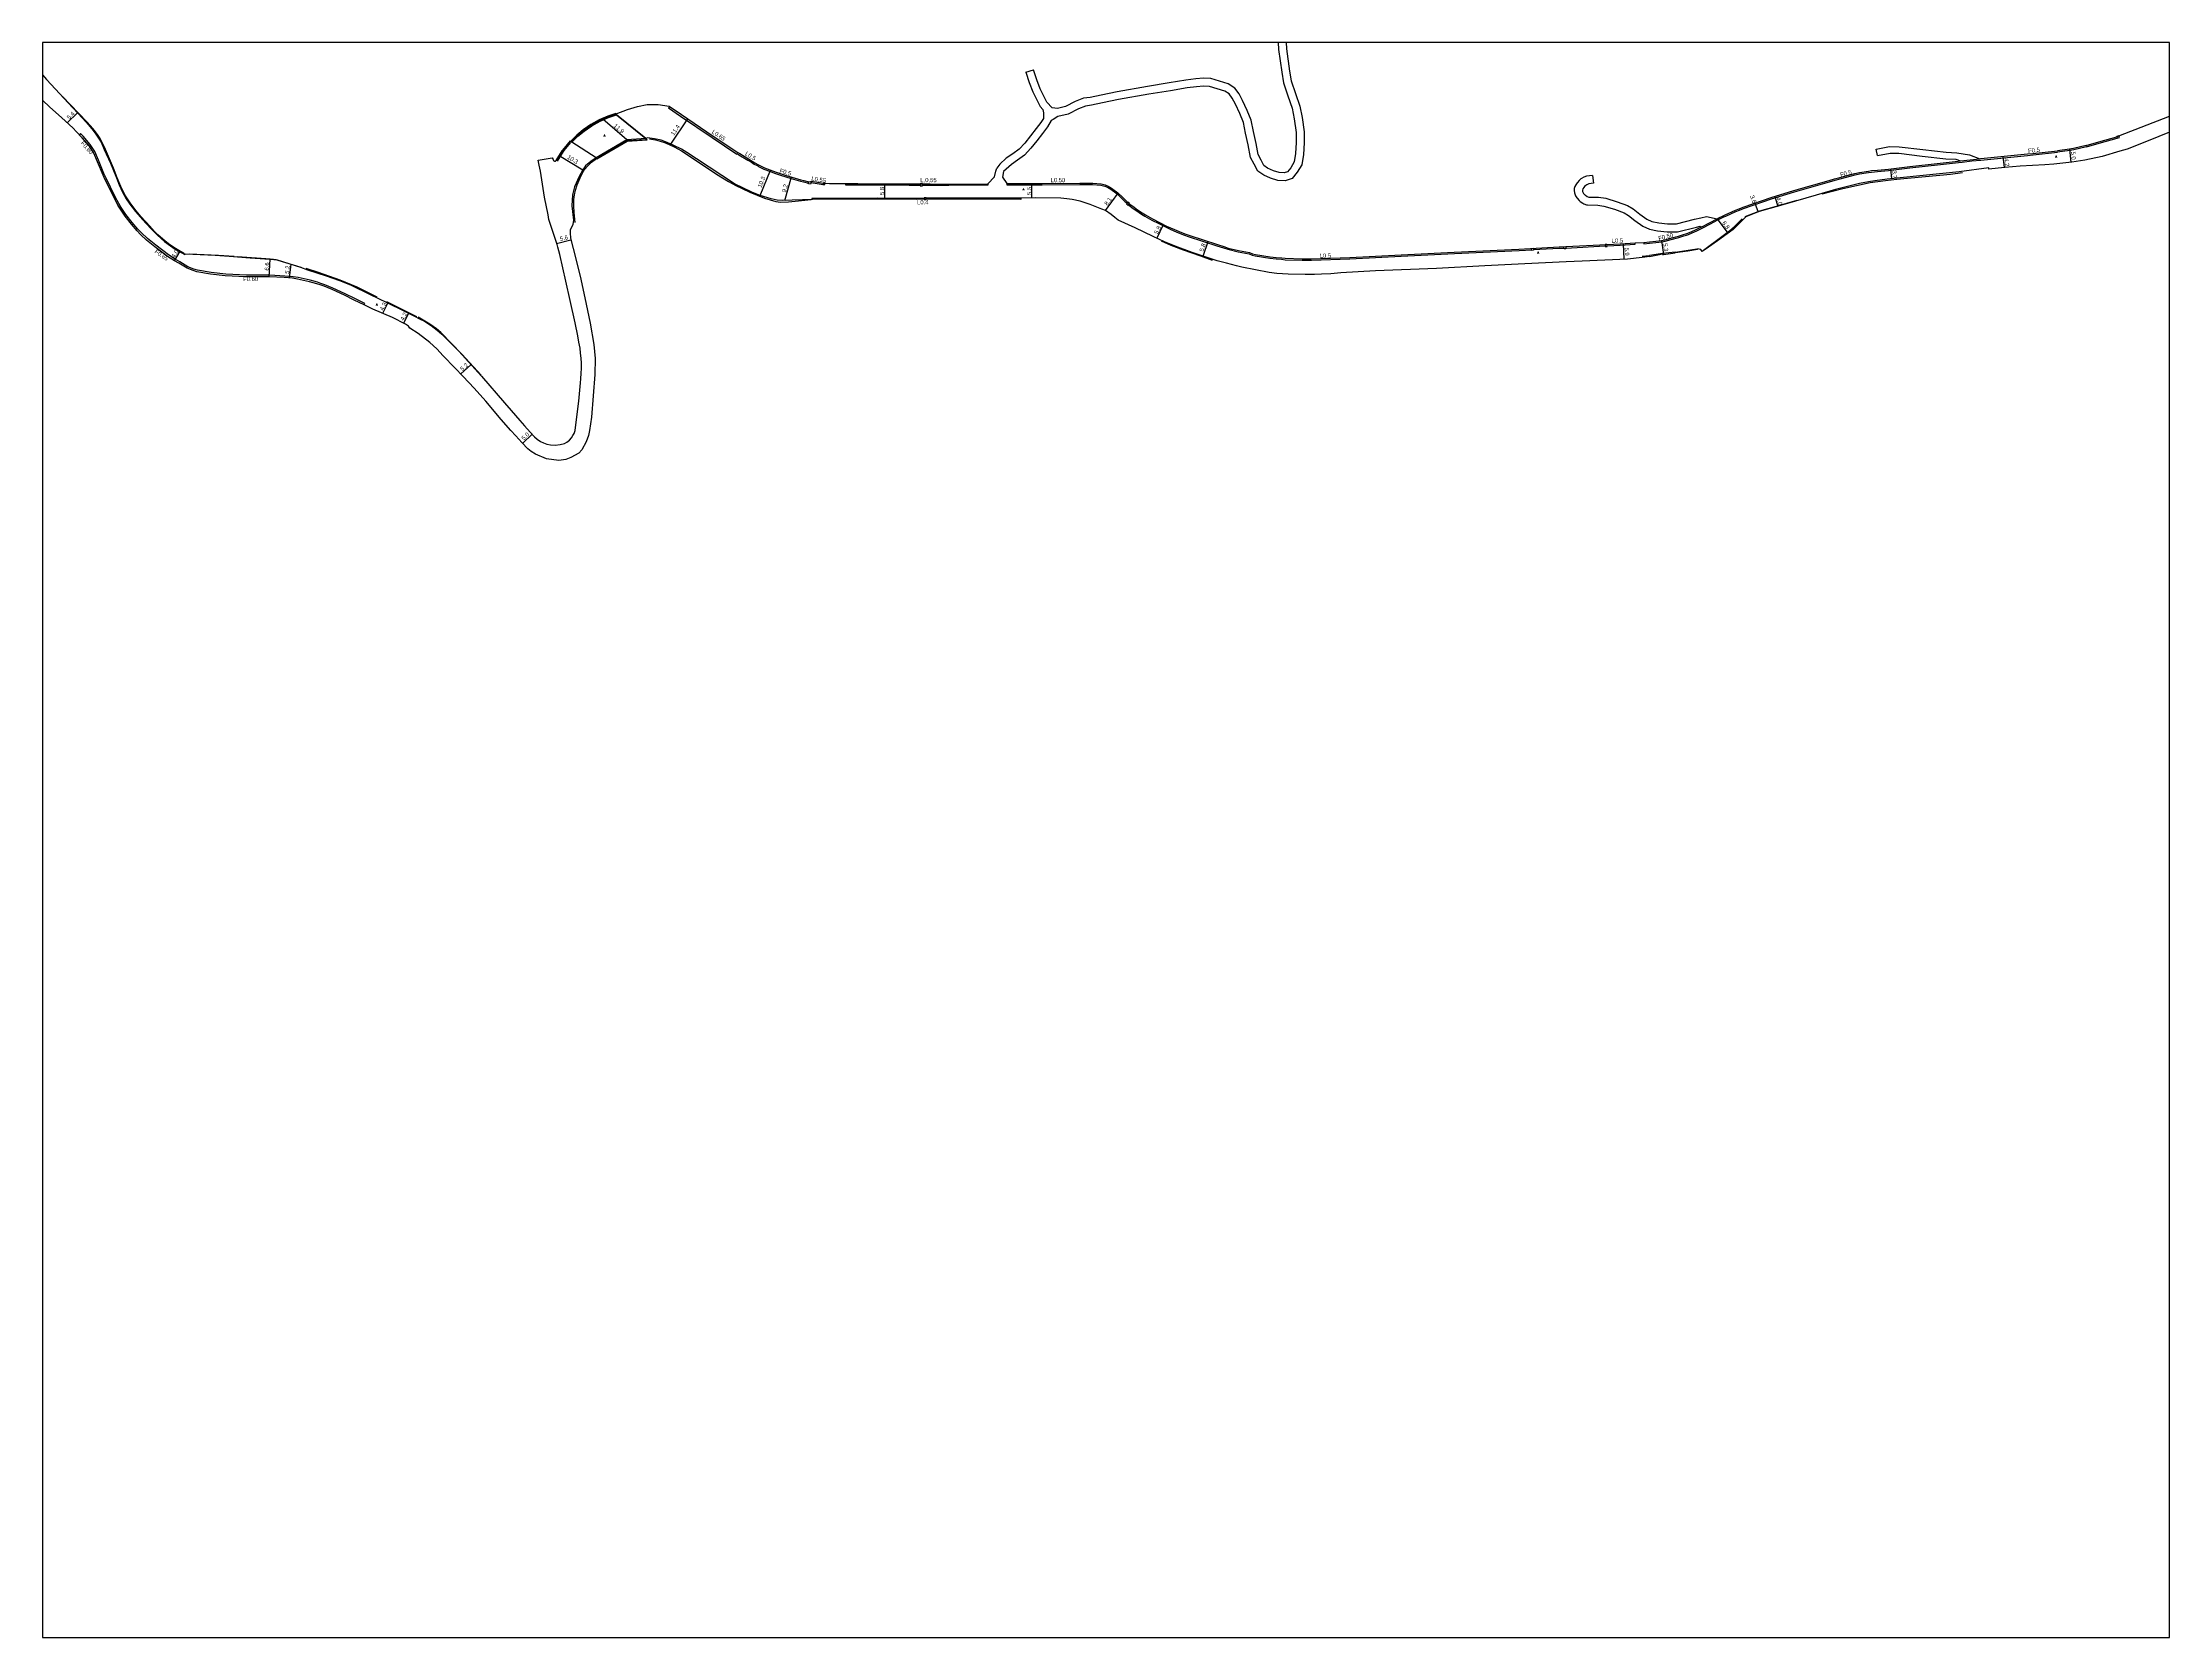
# Model space of a CAD drawing. Header units: metres. Extents: x -20000 to -16000, y -99000 to -96000.
# Drawn here: x -20000 to -19200, y -96600 to -96000 of the extents above; entities that cross this region are included whole.
import ezdxf

# ---------------------------------------------------------------- set-up
doc = ezdxf.new("R2010")
doc.units = ezdxf.units.M
doc.header["$LTSCALE"] = 2.5
for name, color, linetype in [('側溝・桝', 7, 'Continuous'), ('図郭', 7, 'Continuous'), ('幅員', 7, 'Continuous'), ('歩道・分離帯・安全施設', 7, 'Continuous'), ('舗装', 7, 'Continuous'), ('道路', 7, 'Continuous')]:
    doc.layers.add(name, color=color, linetype=linetype)
doc.styles.get("Standard").update_dxf_attribs({"font": ''})
doc.styles.add('YOKO_DECO', font='txt.shx', dxfattribs={"bigfont": 'extfont.shx'})
doc.styles.get('Standard').set_extended_font_data('@MS PGothic')

msp = doc.modelspace()

# ---------------------------------------------------------------- linework, layer by layer
at = {"layer": '側溝・桝'}
for points in [[(-19764.18, -96024.04), (-19764.55, -96024.59), (-19760.07, -96027.68), (-19748.14, -96035.72), (-19738.83, -96041.94), (-19738.75, -96041.79), (-19738.04, -96042.22), (-19734.7, -96044.22), (-19733.38, -96045.03), (-19732.3, -96045.7), (-19730.88, -96046.41)], [(-19879.06, -96098.71), (-19878.8, -96098.15), (-19882.58, -96096.31), (-19886.23, -96094.52), (-19890.77, -96092.39), (-19893.81, -96091.13), (-19895.3, -96090.59), (-19896.54, -96090.17), (-19899.33, -96089.43), (-19903.83, -96088.42), (-19905.75, -96088.12), (-19908.81, -96087.84), (-19914.51, -96087.54), (-19923.23, -96087.53), (-19931.05, -96087.17), (-19936.63, -96086.57), (-19941.67, -96085.66), (-19943.08, -96085.24), (-19945.29, -96084.32), (-19948.41, -96082.44), (-19950.1, -96081.55), (-19952.67, -96079.85), (-19957.42, -96076.24), (-19960.56, -96073.77), (-19962.81, -96071.63), (-19964.14, -96070.25), (-19966.29, -96067.76), (-19968.64, -96064.7), (-19970.42, -96062.09), (-19971.33, -96060.53), (-19972.62, -96058.01), (-19976.09, -96051.05), (-19976.92, -96049.27), (-19979, -96044.3), (-19980.39, -96040.97), (-19982.07, -96038.36), (-19984.74, -96035.25), (-19985.69, -96034.24), (-19986.13, -96034.69)], [(-19231.17, -96039.2), (-19235.99, -96040.35), (-19237.48, -96040.62), (-19242.09, -96041.26)], [(-19231.17, -96039.2), (-19226.44, -96037.89), (-19219.61, -96035.99)], [(-19730.7, -96046.02), (-19730.92, -96046.5), (-19728.64, -96047.58), (-19726.61, -96048.4), (-19724.28, -96049.26), (-19722.4, -96049.88), (-19720.43, -96050.48), (-19718.36, -96051.1), (-19714.89, -96052.11), (-19713.73, -96052.41), (-19711.9, -96052.9)], [(-19387.37, -96074.1), (-19386.39, -96073.87), (-19385.5, -96073.63), (-19384.49, -96073.34), (-19382.65, -96072.77), (-19381.68, -96072.42), (-19380.94, -96072.16), (-19379.5, -96071.56), (-19377.75, -96070.8), (-19375.77, -96069.83), (-19372.66, -96068.25), (-19369.9, -96066.76), (-19369.31, -96066.48), (-19367.6, -96065.62), (-19366.88, -96065.28), (-19363.06, -96063.59), (-19361.69, -96063.01), (-19360.19, -96062.41), (-19352.89, -96059.93), (-19349.7, -96058.82), (-19341.08, -96056.15), (-19327.89, -96052.45), (-19325.8, -96051.8), (-19323.84, -96051.29), (-19321.96, -96050.82), (-19318.19, -96049.81), (-19316.53, -96049.45), (-19313.17, -96048.9), (-19312.02, -96048.72), (-19309.77, -96048.51), (-19305.68, -96048.15), (-19297.64, -96047.11), (-19286.17, -96045.87), (-19279.37, -96045.1), (-19277.98, -96044.95), (-19274.38, -96044.56), (-19270.94, -96044.21), (-19253.38, -96042.44), (-19251.29, -96042.23), (-19242.1, -96041.26)], [(-19278.55, -96044.48), (-19271.34, -96043.72)], [(-19710.97, -96052.69), (-19707.86, -96053.2), (-19706.57, -96053.41), (-19705.76, -96053.46), (-19705.72, -96052.91)], [(-19669.84, -96053.74), (-19673.99, -96053.73), (-19680.62, -96053.72), (-19685.87, -96053.72), (-19693.33, -96053.64), (-19697.03, -96053.61), (-19697.84, -96053.61), (-19697.85, -96053.06)], [(-19644.46, -96053.13), (-19644.46, -96053.69), (-19659.1, -96053.84), (-19666.14, -96053.75), (-19669.01, -96053.74)], [(-19637.35, -96053.01), (-19637.36, -96053.52), (-19634.19, -96053.57), (-19624.03, -96053.5), (-19609.88, -96053.44), (-19606.12, -96053.38), (-19605.02, -96053.44), (-19601.9, -96053.67), (-19600.47, -96054.05), (-19599.46, -96054.46), (-19598.22, -96055.21), (-19595.85, -96056.96), (-19594.16, -96058.49), (-19592.74, -96059.88), (-19592.09, -96060.47)], [(-19668.34, -96058.61), (-19671.43, -96058.62), (-19686.09, -96058.57), (-19710.44, -96058.62), (-19710.59, -96058.62), (-19710.6, -96059.03)], [(-19632.03, -96058.6), (-19649.19, -96058.58), (-19667.6, -96058.61)], [(-19591.54, -96060.99), (-19591.36, -96061.15), (-19589.73, -96062.38), (-19588.42, -96063.36), (-19586.64, -96064.55), (-19585.35, -96065.3), (-19582.71, -96066.79), (-19580.16, -96068.13), (-19577.41, -96069.48), (-19575.9, -96070.2), (-19574.47, -96070.83), (-19572.69, -96071.6), (-19570.47, -96072.46), (-19569.07, -96072.95), (-19558.25, -96076.47), (-19555.86, -96077.27), (-19554.18, -96077.79), (-19550.24, -96078.75), (-19546.14, -96079.49), (-19545.02, -96079.95), (-19543.86, -96080.24), (-19538.34, -96081.07), (-19536.01, -96081.36), (-19533.97, -96081.54), (-19532.59, -96081.69), (-19526.22, -96081.93), (-19522.76, -96081.92), (-19508.29, -96081.37), (-19489.01, -96080.43), (-19468.97, -96079.41), (-19444.64, -96078.2), (-19439.88, -96077.96)], [(-19375.87, -96069.29), (-19370.14, -96066.29)], [(-19439.16, -96077.92), (-19429.55, -96077.42), (-19427.74, -96077.33)], [(-19427.01, -96077.3), (-19412.25, -96076.54)], [(-19411.54, -96076.51), (-19409.03, -96076.38), (-19406.63, -96076.25), (-19400.92, -96075.88), (-19400.95, -96075.37)], [(-19397.73, -96075.18), (-19397.67, -96075.7), (-19395.59, -96075.49)], [(-19395.59, -96075.49), (-19393.16, -96075.28), (-19390.95, -96074.96), (-19389.73, -96074.7), (-19387.37, -96074.1)]]:
    msp.add_lwpolyline(points, dxfattribs=at)
for points in [[(-19219.04, -96035.13), (-19219.81, -96035.39), (-19219.61, -96036.01), (-19218.83, -96035.75)], [(-19710.91, -96052.43), (-19711.1, -96053.3), (-19711.95, -96053.12), (-19711.76, -96052.25)], [(-19669.01, -96053.96), (-19669.01, -96053.19), (-19669.84, -96053.19), (-19669.84, -96053.95)], [(-19667.6, -96059.01), (-19667.6, -96058.46), (-19668.34, -96058.46), (-19668.34, -96059.01)], [(-19591.71, -96061.17), (-19591.19, -96060.61), (-19591.75, -96060.1), (-19592.26, -96060.66)], [(-19439.87, -96078.21), (-19439.91, -96077.45), (-19439.19, -96077.41), (-19439.15, -96078.17)], [(-19427.72, -96077.58), (-19427.76, -96076.82), (-19427.03, -96076.78), (-19426.99, -96077.55)], [(-19411.53, -96076.76), (-19411.57, -96076), (-19412.28, -96076.03), (-19412.24, -96076.79)]]:
    msp.add_lwpolyline(points, close=True, dxfattribs=at)
at = {"layer": '図郭'}
msp.add_lwpolyline([(-20000, -96600), (-19200, -96600), (-19200, -96000), (-20000, -96000)], close=True, dxfattribs=at)
at = {"layer": '幅員'}
for points in [[(-19990.68, -96030.2), (-19986.85, -96026.39)], [(-19780.26, -96036.56), (-19789.23, -96028.82)], [(-19763.68, -96038.18), (-19757.31, -96028.74)], [(-19805.64, -96042.54), (-19796.82, -96047.87)], [(-19730.02, -96057.52), (-19726.2, -96047.99)], [(-19304.92, -96047.52), (-19304.51, -96051.23)], [(-19262.68, -96042.85), (-19262.21, -96046.99)], [(-19237.57, -96040.1), (-19237.07, -96045.06)], [(-19720.8, -96059.42), (-19718.25, -96050.58)], [(-19683.2, -96058.98), (-19683.2, -96053.17)], [(-19627.86, -96058.49), (-19627.89, -96053.01)], [(-19600.24, -96063.15), (-19595.42, -96056.64)], [(-19355.99, -96060.42), (-19354.7, -96063.77)], [(-19348.45, -96057.88), (-19347.34, -96061.67)], [(-19580.88, -96073.67), (-19578.33, -96068.46)], [(-19370.13, -96066.29), (-19366.08, -96071.77)], [(-19950.41, -96082.15), (-19948.29, -96078.54)], [(-19806.63, -96075.54), (-19801.24, -96074.2)], [(-19563.4, -96080.4), (-19561.59, -96074.84)], [(-19405.5, -96075.67), (-19405.24, -96081.55)], [(-19391.04, -96074.44), (-19390.26, -96079.68)], [(-19914.77, -96088.1), (-19914.41, -96081.48)], [(-19907.12, -96088.57), (-19906.54, -96083.39)], [(-19872.03, -96101.86), (-19870.18, -96098.03)], [(-19864.16, -96105.62), (-19862.29, -96101.88)], [(-19842.67, -96124.68), (-19838.85, -96121.2)], [(-19819.37, -96150.77), (-19815.81, -96147.33)]]:
    msp.add_lwpolyline(points, dxfattribs=at)
at = {"layer": '歩道・分離帯・安全施設'}
for points in [[(-19946.58, -96079.55), (-19950.02, -96077.53), (-19952.09, -96076.13), (-19954, -96074.66), (-19956.59, -96072.32), (-19957.86, -96071.03), (-19959.7, -96069.11), (-19961.17, -96067.47), (-19963, -96065.42), (-19964.78, -96063.28), (-19966.09, -96061.63), (-19967.09, -96060.29), (-19968.08, -96058.77), (-19969.02, -96057.24), (-19969.84, -96055.68), (-19970.53, -96054.16), (-19971.91, -96050.85), (-19973.37, -96047.23), (-19974.46, -96044.62), (-19976.38, -96040.25), (-19977.37, -96038.08), (-19977.99, -96036.84), (-19978.6, -96035.75), (-19979.1, -96034.95), (-19979.76, -96034.05), (-19980.48, -96033.13), (-19981.13, -96032.31), (-19983.22, -96029.94), (-19986.42, -96026.54), (-19992.44, -96020.33)], [(-19784.44, -96027.02), (-19787.25, -96027.98), (-19790.49, -96029.35), (-19793.61, -96031.12), (-19796.51, -96033.11), (-19798.86, -96035.07), (-19801.25, -96037.43)], [(-19801.4, -96037.6), (-19803.42, -96040.01), (-19804.2, -96041.02), (-19806.46, -96044.58)], [(-19790.98, -96043.27), (-19780.09, -96036.86), (-19773.06, -96036.44)], [(-19771.67, -96036.27), (-19769.44, -96036.59), (-19767.72, -96037.07), (-19766.02, -96037.64), (-19764.28, -96038.33), (-19762.37, -96039.19), (-19759.62, -96040.75), (-19756.76, -96042.57), (-19746.46, -96049.58), (-19742, -96052.33), (-19739.22, -96053.8), (-19734.01, -96056.28), (-19728.45, -96058.51), (-19726.32, -96059.22), (-19724.17, -96059.77), (-19722.46, -96060.01), (-19719.45, -96059.93), (-19715.69, -96059.58), (-19710.94, -96059.02)], [(-19800.13, -96059.1), (-19799.94, -96057.3), (-19799.51, -96055.53), (-19798.9, -96053.49), (-19797.75, -96050.84), (-19797.05, -96049.3), (-19796.09, -96047.75), (-19794.96, -96046.4), (-19793.46, -96044.99), (-19791.64, -96043.6)], [(-19330.6, -96056.95), (-19322.87, -96054.89), (-19312.61, -96052.65), (-19306.82, -96051.92), (-19302.56, -96051.45), (-19282.33, -96049.46), (-19277.9, -96048.95)], [(-19799.67, -96067.67), (-19800.04, -96064.08), (-19800.21, -96061.45), (-19800.13, -96059.1)], [(-19359.63, -96065.49), (-19356.34, -96064.16), (-19354.06, -96063.37), (-19347.79, -96061.53), (-19339.98, -96059.35)], [(-19375.3, -96078.14), (-19368.41, -96072.99), (-19365.38, -96070.74), (-19363.72, -96069.36), (-19360.72, -96066.32)], [(-19927.87, -96080.53), (-19933.78, -96080.11), (-19944.62, -96079.6)], [(-19579.26, -96074.65), (-19575.62, -96076.29), (-19570.99, -96078.03), (-19564.51, -96080.3), (-19560.06, -96081.83)], [(-19385.96, -96078.84), (-19390.68, -96079.38), (-19395.52, -96080.08)], [(-19385.96, -96078.84), (-19385.04, -96078.72), (-19377.71, -96077.63)], [(-19902.69, -96084.65), (-19911.43, -96081.95), (-19912.18, -96081.76), (-19913.14, -96081.62), (-19914.41, -96081.48), (-19915.96, -96081.4), (-19926.71, -96080.63)], [(-19874.11, -96095.78), (-19881.67, -96092.02), (-19888.08, -96089.35), (-19896.25, -96086.57), (-19900.78, -96085.03)], [(-19398.33, -96080.42), (-19395.52, -96080.08)], [(-19859.23, -96103.19), (-19861.97, -96101.82), (-19870.53, -96097.59)], [(-19835, -96125.19), (-19842.34, -96117.22), (-19850.15, -96109.13), (-19851.8, -96107.7), (-19854.29, -96105.95), (-19856.15, -96104.8), (-19858.69, -96103.35)]]:
    msp.add_lwpolyline(points, dxfattribs=at)
at = {"layer": '舗装'}
for points in [[(-19773.13, -96036.09), (-19784.13, -96027.23)], [(-19791.8, -96043.35), (-19800.89, -96037.46)]]:
    msp.add_lwpolyline(points, dxfattribs=at)
at = {"layer": '道路'}
for points in [[(-19532.27, -96000), (-19532.12, -96002.32), (-19530.94, -96010.73), (-19530.3, -96014.36), (-19528.73, -96019.14), (-19527.06, -96023.93), (-19526.2, -96028.25), (-19525.52, -96033.58), (-19525.45, -96037.69), (-19525.72, -96042.07), (-19526.36, -96045.95), (-19528.06, -96048.79), (-19529.99, -96051.21), (-19532.6, -96052.02), (-19535.37, -96051.86), (-19538.09, -96051.07), (-19540.68, -96049.93), (-19542.93, -96048.36), (-19544.28, -96045.72), (-19545.68, -96043.2), (-19546.52, -96038.54), (-19547.51, -96034.09), (-19548.31, -96030.11), (-19549.63, -96026.71), (-19551.29, -96023.2), (-19552.51, -96020.91), (-19553.66, -96019.36), (-19555.3, -96018.29), (-19558.22, -96017.41), (-19561.05, -96016.54), (-19563.27, -96016.41), (-19565.91, -96016.65), (-19569.49, -96017.08), (-19575.69, -96018.11), (-19583.9, -96019.47), (-19595.28, -96021.45), (-19601.26, -96022.67), (-19605.44, -96023.58), (-19607.75, -96023.91), (-19610.31, -96024.88), (-19614.2, -96026.91), (-19618.11, -96027.85), (-19619.87, -96028.99), (-19620.58, -96029.39), (-19621.96, -96031.74), (-19623.89, -96034.22), (-19626.07, -96036.92), (-19628.26, -96039.78), (-19630.62, -96042.35), (-19633.33, -96044.26), (-19635.6, -96045.88), (-19637.58, -96047.67), (-19638.53, -96048.48)], [(-20000, -96012.21), (-19998.55, -96013.94), (-19988.64, -96024.59), (-19986.55, -96026.69), (-19983.53, -96030.01), (-19981.41, -96032.48), (-19980.16, -96034.12), (-19979.18, -96035.59), (-19978, -96037.54), (-19976.76, -96040.27), (-19974.48, -96045.42), (-19972.17, -96050.94), (-19971.12, -96053.59), (-19969.87, -96056.33), (-19969.35, -96057.39), (-19968.53, -96058.81), (-19967.18, -96060.79), (-19964.98, -96063.51), (-19962.34, -96066.57), (-19959.29, -96069.9), (-19956.71, -96072.49), (-19954.07, -96074.88), (-19951.86, -96076.52), (-19950.1, -96077.69), (-19946.42, -96079.79), (-19946.4, -96079.51), (-19935.03, -96080.01), (-19929.78, -96080.34), (-19921.88, -96080.97), (-19914.57, -96081.45), (-19913.05, -96081.57), (-19911.69, -96081.79), (-19902.97, -96084.5), (-19900.28, -96085.52), (-19893.26, -96087.82), (-19888.35, -96089.53), (-19883.96, -96091.31), (-19876.78, -96094.77), (-19870.53, -96097.86), (-19863.82, -96101.11), (-19860.07, -96102.98), (-19858.26, -96103.89), (-19856.39, -96104.87), (-19853.8, -96106.47), (-19851.52, -96108.23), (-19849.8, -96109.71), (-19848.54, -96110.91), (-19843.45, -96116.16), (-19834.93, -96125.5), (-19826.28, -96135.52), (-19823.78, -96138.46), (-19820.53, -96142.19), (-19818.74, -96144.16), (-19816.56, -96146.55), (-19814.9, -96148.27), (-19813.93, -96149.19), (-19812.68, -96150.07), (-19811.54, -96150.59), (-19810.33, -96151.06), (-19808.9, -96151.37), (-19807.23, -96151.48), (-19805.3, -96151.27), (-19803.71, -96150.87), (-19802.77, -96150.39), (-19801.85, -96149.61), (-19801.02, -96148.68), (-19800.51, -96147.88), (-19800.1, -96147.11), (-19799.71, -96145.98)], [(-19630.1, -96011.2), (-19628.84, -96015.06), (-19627.48, -96018.56), (-19624.79, -96024.09), (-19623.78, -96025.2), (-19623.45, -96026.49), (-19623.54, -96028.52), (-19624.45, -96030.05), (-19626.24, -96032.36), (-19628.43, -96035.07), (-19630.56, -96037.85), (-19632.61, -96040.08), (-19635.07, -96041.81), (-19637.49, -96043.54), (-19639.95, -96045.77), (-19641.02, -96047.24)], [(-19630.1, -96011.2), (-19627.24, -96010.27)], [(-19395.5, -96080.49), (-19398.38, -96080.88), (-19403.85, -96081.48), (-19420.96, -96082.25), (-19426.97, -96082.53), (-19442.46, -96083.28), (-19457.55, -96084.03), (-19475.7, -96084.97), (-19498.69, -96085.87), (-19511.64, -96086.7), (-19515.4, -96086.98), (-19518.91, -96087.16), (-19521.58, -96087.26), (-19525.12, -96087.3), (-19531.51, -96087.2), (-19535.69, -96086.87), (-19538.69, -96086.54), (-19548.95, -96084.52), (-19550.92, -96084.03), (-19554.67, -96083.06), (-19558.23, -96082.11), (-19561.53, -96081.04), (-19567.61, -96078.97), (-19574.02, -96076.66), (-19578.02, -96074.92), (-19582.32, -96073.03), (-19589.06, -96069.69), (-19595.48, -96066.81), (-19596.66, -96065.76), (-19598.06, -96064.67), (-19600.24, -96063.15), (-19601.52, -96062.63), (-19604.05, -96061.66), (-19605.98, -96060.95), (-19609.69, -96059.69), (-19612.67, -96059.03), (-19614.67, -96058.76), (-19617.03, -96058.61), (-19626.54, -96058.45), (-19632.03, -96058.6), (-19632.02, -96059), (-19649.19, -96058.98), (-19671.43, -96059.02), (-19686.09, -96058.97), (-19710.45, -96059.02), (-19721.85, -96059.46), (-19723.71, -96059.33), (-19725.9, -96058.85), (-19730.02, -96057.52), (-19733.21, -96056.3), (-19739.69, -96053.17), (-19753.97, -96043.72), (-19757.64, -96041.31), (-19759.66, -96040.12), (-19762.61, -96038.68), (-19765.01, -96037.56), (-19767.32, -96036.75), (-19769.77, -96036.21), (-19772.45, -96035.9), (-19773.13, -96036.09), (-19780.26, -96036.56), (-19791.8, -96043.35), (-19793.83, -96044.77), (-19795.72, -96046.42), (-19796.82, -96047.87), (-19798.22, -96050.35), (-19799.9, -96054.31), (-19800.64, -96057.26), (-19800.94, -96061.42), (-19800.35, -96066.88), (-19800.56, -96068.42), (-19801.54, -96070.63), (-19801.59, -96071.53), (-19801.39, -96073.57), (-19800.41, -96077.51), (-19797.84, -96087.83), (-19796.02, -96096.07), (-19794, -96105.59), (-19792.69, -96113.61), (-19792.19, -96118.9), (-19792.25, -96124.94), (-19793.48, -96140.89), (-19794.24, -96145.92), (-19794.7, -96147.8), (-19795.56, -96150.2), (-19797.17, -96153.19), (-19798.28, -96154.44), (-19801.35, -96156.1), (-19803.2, -96156.83), (-19805.85, -96157.21), (-19810.45, -96156.58), (-19814.62, -96154.87), (-19816.25, -96153.84), (-19817.43, -96152.88), (-19819.71, -96150.41), (-19822.03, -96147.91), (-19823.87, -96145.93), (-19827.53, -96141.77), (-19833.32, -96134.88), (-19837.65, -96130), (-19841.73, -96125.64), (-19844.9, -96122.41), (-19849.36, -96117.82), (-19851.73, -96115.25), (-19854.33, -96112.79), (-19858.67, -96109.46), (-19861.91, -96107.48), (-19862.35, -96106.67), (-19863.42, -96106), (-19868.43, -96103.39), (-19875.79, -96100.27), (-19879.06, -96098.71), (-19882.84, -96096.87), (-19886.48, -96095.08), (-19891.03, -96092.95), (-19894.06, -96091.69), (-19895.55, -96091.15), (-19896.79, -96090.73), (-19899.58, -96089.99), (-19904.08, -96088.98), (-19906, -96088.68), (-19909.06, -96088.4), (-19914.77, -96088.1), (-19923.49, -96088.1), (-19931.3, -96087.73), (-19936.88, -96087.13), (-19941.92, -96086.22), (-19943.33, -96085.8), (-19945.61, -96084.92), (-19948.72, -96083.04), (-19950.41, -96082.15), (-19952.98, -96080.44), (-19957.73, -96076.83), (-19960.87, -96074.37), (-19963.12, -96072.23), (-19964.45, -96070.85), (-19966.6, -96068.35), (-19968.96, -96065.3), (-19970.73, -96062.68), (-19971.64, -96061.13), (-19972.93, -96058.61), (-19976.4, -96051.65), (-19977.23, -96049.87), (-19979.31, -96044.9), (-19980.7, -96041.57), (-19982.38, -96038.96), (-19985.05, -96035.85), (-19987.29, -96033.45), (-19988.47, -96032.17), (-19992.87, -96028.25), (-19997.29, -96024.36), (-20000, -96021.64)], [(-19808.29, -96043.35), (-19807.98, -96044.04), (-19807.78, -96044.33), (-19807.63, -96044.5), (-19807.45, -96044.61), (-19807.25, -96044.64), (-19807.08, -96044.6), (-19806.92, -96044.51), (-19806.79, -96044.37), (-19804.53, -96040.79), (-19803.73, -96039.76), (-19801.37, -96036.98), (-19800.89, -96037.46), (-19798.69, -96035.28), (-19796.32, -96033.34), (-19793.45, -96031.37), (-19790.32, -96029.62), (-19787.16, -96028.26), (-19784.13, -96027.23), (-19784.28, -96026.79), (-19780, -96025.22), (-19776.16, -96024.06), (-19772.53, -96023.34), (-19768.43, -96023.33), (-19764.3, -96023.96), (-19759.69, -96027.13), (-19747.77, -96035.17), (-19738.42, -96041.41), (-19737.78, -96041.8), (-19734.44, -96043.8), (-19733.12, -96044.61), (-19732.06, -96045.26), (-19730.7, -96046.02), (-19728.43, -96047.1), (-19726.42, -96047.9), (-19724.11, -96048.76), (-19722.24, -96049.38), (-19720.27, -96049.97), (-19718.21, -96050.59), (-19714.74, -96051.6), (-19713.6, -96051.9), (-19711.79, -96052.38), (-19711.76, -96052.25), (-19710.91, -96052.43), (-19710.87, -96052.15), (-19707.77, -96052.65), (-19706.51, -96052.86), (-19705.34, -96052.93), (-19704.06, -96053.02), (-19702.14, -96053.07), (-19697.03, -96053.05), (-19693.33, -96053.09), (-19685.87, -96053.17), (-19680.62, -96053.17), (-19673.98, -96053.18), (-19666.14, -96053.19), (-19659.1, -96053.29), (-19644.46, -96053.13), (-19641.89, -96050.58), (-19641.41, -96048.37), (-19641.02, -96047.24)], [(-19231.3, -96038.69), (-19226.58, -96037.38), (-19219.78, -96035.49), (-19219.81, -96035.39), (-19219.04, -96035.13), (-19200, -96027.65)], [(-19231.3, -96038.69), (-19236.1, -96039.84), (-19237.57, -96040.1), (-19242.15, -96040.73)], [(-19200, -96033.73), (-19208.07, -96036.93), (-19215.87, -96040.07), (-19218.66, -96040.91), (-19225.37, -96042.87), (-19231.83, -96044.22)], [(-19813.64, -96044.22), (-19808.29, -96043.35)], [(-19799.71, -96145.98), (-19799.24, -96142.84), (-19798.23, -96134.95), (-19797.6, -96128.08), (-19797.48, -96126.51), (-19797.37, -96124.37), (-19797.3, -96122.65), (-19797.32, -96120.66), (-19797.43, -96118.78), (-19797.63, -96116.83), (-19797.84, -96115.02), (-19798.23, -96112.73), (-19798.63, -96110.29), (-19799.64, -96105.48), (-19801.55, -96097.09), (-19803.2, -96089.74), (-19805.46, -96079.74), (-19806.18, -96077.03), (-19806.49, -96076), (-19809.54, -96066.61), (-19809.87, -96064.76), (-19811.15, -96058.19), (-19812.72, -96048.39), (-19813.22, -96046.14), (-19813.64, -96044.22)], [(-19243.55, -96045.71), (-19246.93, -96045.99), (-19256.1, -96046.55), (-19261.98, -96046.96), (-19264.45, -96047.25), (-19267.93, -96047.61), (-19267.99, -96047.13), (-19279.04, -96048.67), (-19300.05, -96050.73), (-19306.18, -96051.41), (-19310.79, -96052.04), (-19313.26, -96052.4), (-19316.63, -96053), (-19325.6, -96055.32), (-19332.94, -96057.48), (-19340.67, -96059.72), (-19347.18, -96061.62), (-19354.31, -96063.62), (-19356.86, -96064.59), (-19359.39, -96065.59), (-19362.63, -96068.8), (-19364.14, -96070.34), (-19369.96, -96074.65), (-19374.24, -96077.6), (-19375.75, -96078.65), (-19376.32, -96077.81), (-19377.52, -96077.56), (-19377.52, -96077.85), (-19381.17, -96078.43), (-19385.89, -96079.13)], [(-19370.14, -96066.29), (-19370.13, -96066.29), (-19369.54, -96066), (-19367.83, -96065.15), (-19367.1, -96064.8), (-19363.27, -96063.11), (-19361.89, -96062.52), (-19360.38, -96061.92), (-19353.06, -96059.43), (-19349.87, -96058.31), (-19341.23, -96055.65), (-19328.04, -96051.94), (-19325.94, -96051.29), (-19323.97, -96050.78), (-19322.09, -96050.31), (-19318.31, -96049.3), (-19316.63, -96048.93), (-19313.25, -96048.38), (-19312.09, -96048.2), (-19309.82, -96047.98), (-19305.73, -96047.62), (-19297.71, -96046.59), (-19286.22, -96045.34), (-19279.43, -96044.57), (-19278.55, -96044.48)], [(-19271.34, -96043.72), (-19270.99, -96043.68), (-19253.43, -96041.92), (-19251.35, -96041.7), (-19242.15, -96040.73)], [(-19231.83, -96044.22), (-19236.71, -96045.03), (-19243.55, -96045.71)], [(-19638.53, -96048.48), (-19638.98, -96050.62), (-19637.35, -96053.01), (-19634.19, -96053.05), (-19624.04, -96052.99), (-19609.88, -96052.93), (-19606.11, -96052.86), (-19604.99, -96052.93), (-19601.81, -96053.17), (-19600.31, -96053.57), (-19599.23, -96054), (-19597.94, -96054.78), (-19595.53, -96056.56), (-19593.81, -96058.12), (-19592.39, -96059.51), (-19591.03, -96060.76), (-19589.42, -96061.97), (-19588.13, -96062.94), (-19586.37, -96064.12), (-19585.09, -96064.85), (-19582.47, -96066.34), (-19579.93, -96067.67), (-19577.19, -96069.02), (-19575.68, -96069.73), (-19574.26, -96070.36), (-19572.49, -96071.13), (-19570.29, -96071.98), (-19568.9, -96072.46), (-19558.09, -96075.98), (-19555.71, -96076.78), (-19554.05, -96077.3), (-19550.14, -96078.25), (-19546, -96079), (-19544.86, -96079.46), (-19543.76, -96079.74), (-19538.27, -96080.56), (-19535.96, -96080.85), (-19533.92, -96081.03), (-19532.56, -96081.18), (-19526.21, -96081.42), (-19522.77, -96081.4), (-19508.31, -96080.86), (-19489.04, -96079.92), (-19468.99, -96078.9), (-19444.67, -96077.69), (-19429.57, -96076.91), (-19409.06, -96075.87), (-19406.66, -96075.74), (-19400.95, -96075.37), (-19397.73, -96075.18), (-19395.63, -96074.97)], [(-19387.5, -96073.59), (-19386.52, -96073.36), (-19385.64, -96073.12), (-19384.64, -96072.84), (-19382.82, -96072.27), (-19381.86, -96071.92), (-19381.13, -96071.66), (-19379.7, -96071.07), (-19377.97, -96070.32), (-19376, -96069.35), (-19375.87, -96069.29)], [(-19395.63, -96074.97), (-19393.22, -96074.75), (-19391.04, -96074.44), (-19389.85, -96074.18), (-19387.5, -96073.59)], [(-19395.5, -96080.49), (-19394.98, -96080.39), (-19392.5, -96079.86), (-19390.66, -96079.52), (-19390.63, -96079.74), (-19390.26, -96079.68), (-19385.89, -96079.13)]]:
    msp.add_lwpolyline(points, dxfattribs=at)
at = {"layer": '道路', "flags": 128}
for points in [[(-19535.27, -96000), (-19535.11, -96002.63), (-19533.91, -96011.2), (-19533.22, -96015.1), (-19531.57, -96020.1), (-19529.96, -96024.71), (-19529.17, -96028.73), (-19528.51, -96033.79), (-19528.45, -96037.62), (-19528.7, -96041.73), (-19529.23, -96044.9), (-19530.53, -96047.08), (-19531.76, -96048.62), (-19532.97, -96048.99), (-19534.86, -96048.88), (-19537.06, -96048.25), (-19539.2, -96047.3), (-19540.6, -96046.32), (-19541.63, -96044.3), (-19542.81, -96042.18), (-19543.57, -96037.95), (-19544.57, -96033.47), (-19545.43, -96029.26), (-19546.88, -96025.53), (-19548.61, -96021.85), (-19549.97, -96019.3), (-19551.57, -96017.14), (-19554.02, -96015.54), (-19557.35, -96014.54), (-19560.52, -96013.57), (-19563.31, -96013.4), (-19566.22, -96013.66), (-19569.92, -96014.1), (-19576.18, -96015.15), (-19584.4, -96016.51), (-19595.83, -96018.5), (-19601.87, -96019.74), (-19605.97, -96020.62), (-19608.5, -96020.99), (-19611.54, -96022.13), (-19615.26, -96024.08), (-19618.3, -96024.81), (-19620.27, -96024.59), (-19622.28, -96022.39), (-19624.73, -96017.36), (-19626.02, -96014.05), (-19627.24, -96010.27)], [(-19310.3, -96040.08), (-19305.33, -96039.16), (-19301.62, -96039.18), (-19292.74, -96040.23), (-19283.93, -96041.25), (-19279.98, -96041.44), (-19275.27, -96042.21), (-19271.34, -96043.72)], [(-19309.85, -96042.53), (-19310.3, -96040.08)], [(-19309.85, -96042.53), (-19305.1, -96041.66), (-19301.77, -96041.68), (-19293.03, -96042.71), (-19284.13, -96043.75), (-19280.4, -96043.92), (-19278.55, -96044.48)], [(-19417.03, -96049.98), (-19419.27, -96050.29), (-19420.26, -96050.65), (-19421.19, -96051.15), (-19421.39, -96051.29), (-19422.07, -96051.93), (-19422.65, -96052.67), (-19422.77, -96052.84), (-19423.23, -96053.49), (-19423.63, -96054.18), (-19423.89, -96054.91), (-19423.89, -96054.93), (-19423.94, -96055.72), (-19423.82, -96056.52), (-19423.71, -96056.9), (-19423.36, -96057.68), (-19422.89, -96058.39), (-19422.78, -96058.54), (-19422.02, -96059.44), (-19421.64, -96059.78), (-19420.63, -96060.47), (-19420.22, -96060.68), (-19419.26, -96061.02), (-19418.87, -96061.1), (-19415.06, -96061.15), (-19412.69, -96061.52), (-19408.69, -96062.72), (-19405.1, -96064.05), (-19403.42, -96065.02), (-19401.06, -96066.89), (-19398.1, -96069.1), (-19395.59, -96070.15), (-19392.61, -96070.79), (-19388.94, -96071.24), (-19385, -96071.22), (-19377.9, -96069.4), (-19376.47, -96069.08), (-19375.87, -96069.29)], [(-19416.61, -96052.95), (-19418.41, -96053.2), (-19419.13, -96053.48), (-19419.56, -96053.74), (-19420.04, -96054.22), (-19420.29, -96054.56), (-19420.6, -96055.02), (-19420.81, -96055.51), (-19420.82, -96055.55), (-19420.8, -96055.92), (-19420.78, -96055.99), (-19420.52, -96056.51), (-19420.34, -96056.76), (-19419.75, -96057.42), (-19419.7, -96057.46), (-19418.96, -96057.93), (-19418.39, -96058.11), (-19414.81, -96058.15), (-19412.02, -96058.58), (-19407.74, -96059.87), (-19403.82, -96061.33), (-19401.73, -96062.54), (-19399.23, -96064.51), (-19396.6, -96066.47), (-19394.69, -96067.27), (-19392.11, -96067.83), (-19388.77, -96068.24), (-19385.38, -96068.23), (-19378.6, -96066.49), (-19376.3, -96065.97), (-19374.08, -96065.46), (-19370.13, -96066.29)], [(-19417.03, -96049.98), (-19416.61, -96052.95)]]:
    msp.add_lwpolyline(points, dxfattribs=at)
at = {"layer": '道路'}
for points in [[(-19800.89, -96037.46), (-19798.69, -96035.28), (-19796.32, -96033.34), (-19793.45, -96031.37), (-19790.32, -96029.62), (-19787.16, -96028.26), (-19784.13, -96027.23), (-19784.32, -96026.67), (-19787.37, -96027.72), (-19790.58, -96029.1), (-19793.76, -96030.88), (-19796.67, -96032.87), (-19799.08, -96034.84), (-19801.3, -96037.05)], [(-19773.13, -96036.09), (-19780.26, -96036.56), (-19791.8, -96043.35), (-19800.89, -96037.46), (-19798.69, -96035.28), (-19796.32, -96033.34), (-19793.45, -96031.37), (-19790.32, -96029.62), (-19787.16, -96028.26), (-19784.13, -96027.23)], [(-19791.55, -96043.78), (-19780.11, -96037.05), (-19772.56, -96036.55), (-19773.13, -96036.09), (-19780.26, -96036.56), (-19791.8, -96043.35)]]:
    msp.add_lwpolyline(points, close=True, dxfattribs=at)

# ---------------------------------------------------------------- texts
at = {"layer": '側溝・桝'}
for s, rotation, p in [('F0.60', 311, (-19985.73, -96037.91)), ('L0.65', 326, (-19748.44, -96034)), ('F0.5', 6, (-19253.08, -96041.56)), ('L0.5', 329, (-19735.94, -96042.25)), ('F0.5', 343, (-19722.91, -96048.85)), ('F0.5', 15.48967, (-19323.62, -96050.59)), ('L0.55', 351, (-19710.92, -96051.89)), ('F0.50', 14, (-19392.03, -96074.49)), ('F0.65', 326, (-19958.03, -96079.02)), ('L0.5', 2.02482, (-19519.59, -96081.05)), ('L0.5', 2.02482, (-19409.73, -96075.4)), ('F0.60', 0.76164, (-19924.54, -96089.77))]:
    msp.add_text(s, height=1.6, rotation=rotation, dxfattribs=at).set_placement(p)
for s, p in [('L.0.55', (-19669.84, -96052.53)), ('L0.50', (-19620.86, -96052.55)), ('L0.4', (-19671.06, -96060.86))]:
    msp.add_text(s, height=1.6, dxfattribs=at).set_placement(p)
at = {"layer": '幅員'}
for s, rotation, p in [('5.4', 45, (-19989.93, -96029.08)), ('11.9', 319, (-19785.36, -96031.57)), ('11.4', 56, (-19762.55, -96035.15)), ('10.3', 329, (-19802.83, -96043.56)), ('4.2', 277, (-19262.18, -96043.66)), ('5.0', 276, (-19237.07, -96041.1)), ('10.3', 68, (-19729.66, -96054.74)), ('9.2', 74, (-19720.45, -96056.52)), ('5.8', 90, (-19683.43, -96057.34)), ('5.5', 90, (-19628.04, -96057.37)), ('3.7', 276, (-19304.34, -96048.22)), ('8.1', 54, (-19599.48, -96061.49)), ('3.6', 291, (-19357.84, -96057.83)), ('4.0', 286, (-19347.88, -96058.42)), ('5.8', 64, (-19580.55, -96072.22)), ('6.8', 307, (-19368.39, -96067.93)), ('4.0', 60, (-19950.25, -96081.2)), ('5.6', 14, (-19805.19, -96074.7)), ('5.8', 72, (-19563.4, -96078.77)), ('5.9', 273, (-19404.91, -96077.16)), ('5.3', 278, (-19390.49, -96075.62)), ('6.6', 87, (-19914.88, -96085.82)), ('5.2', 84, (-19907.28, -96087.07)), ('4.3', 64, (-19871.84, -96101.01)), ('4.2', 63, (-19864.16, -96104.78)), ('5.2', 42, (-19842.06, -96123.68)), ('5.0', 44, (-19818.95, -96149.74))]:
    msp.add_text(s, height=1.6, rotation=rotation, dxfattribs=at).set_placement(p)
at = {"layer": '舗装', "style": 'YOKO_DECO'}
for p in [(-19788.97, -96035.35, 335.63), (-19242.9, -96043.28, 312.72), (-19631.35, -96055.6, 327.9), (-19437.75, -96079.42, 317.53), (-19874.58, -96098.98, 353.76)]:
    msp.add_text('A', height=0.75, dxfattribs=at).set_placement(p)

doc.saveas('drawing.dxf')
